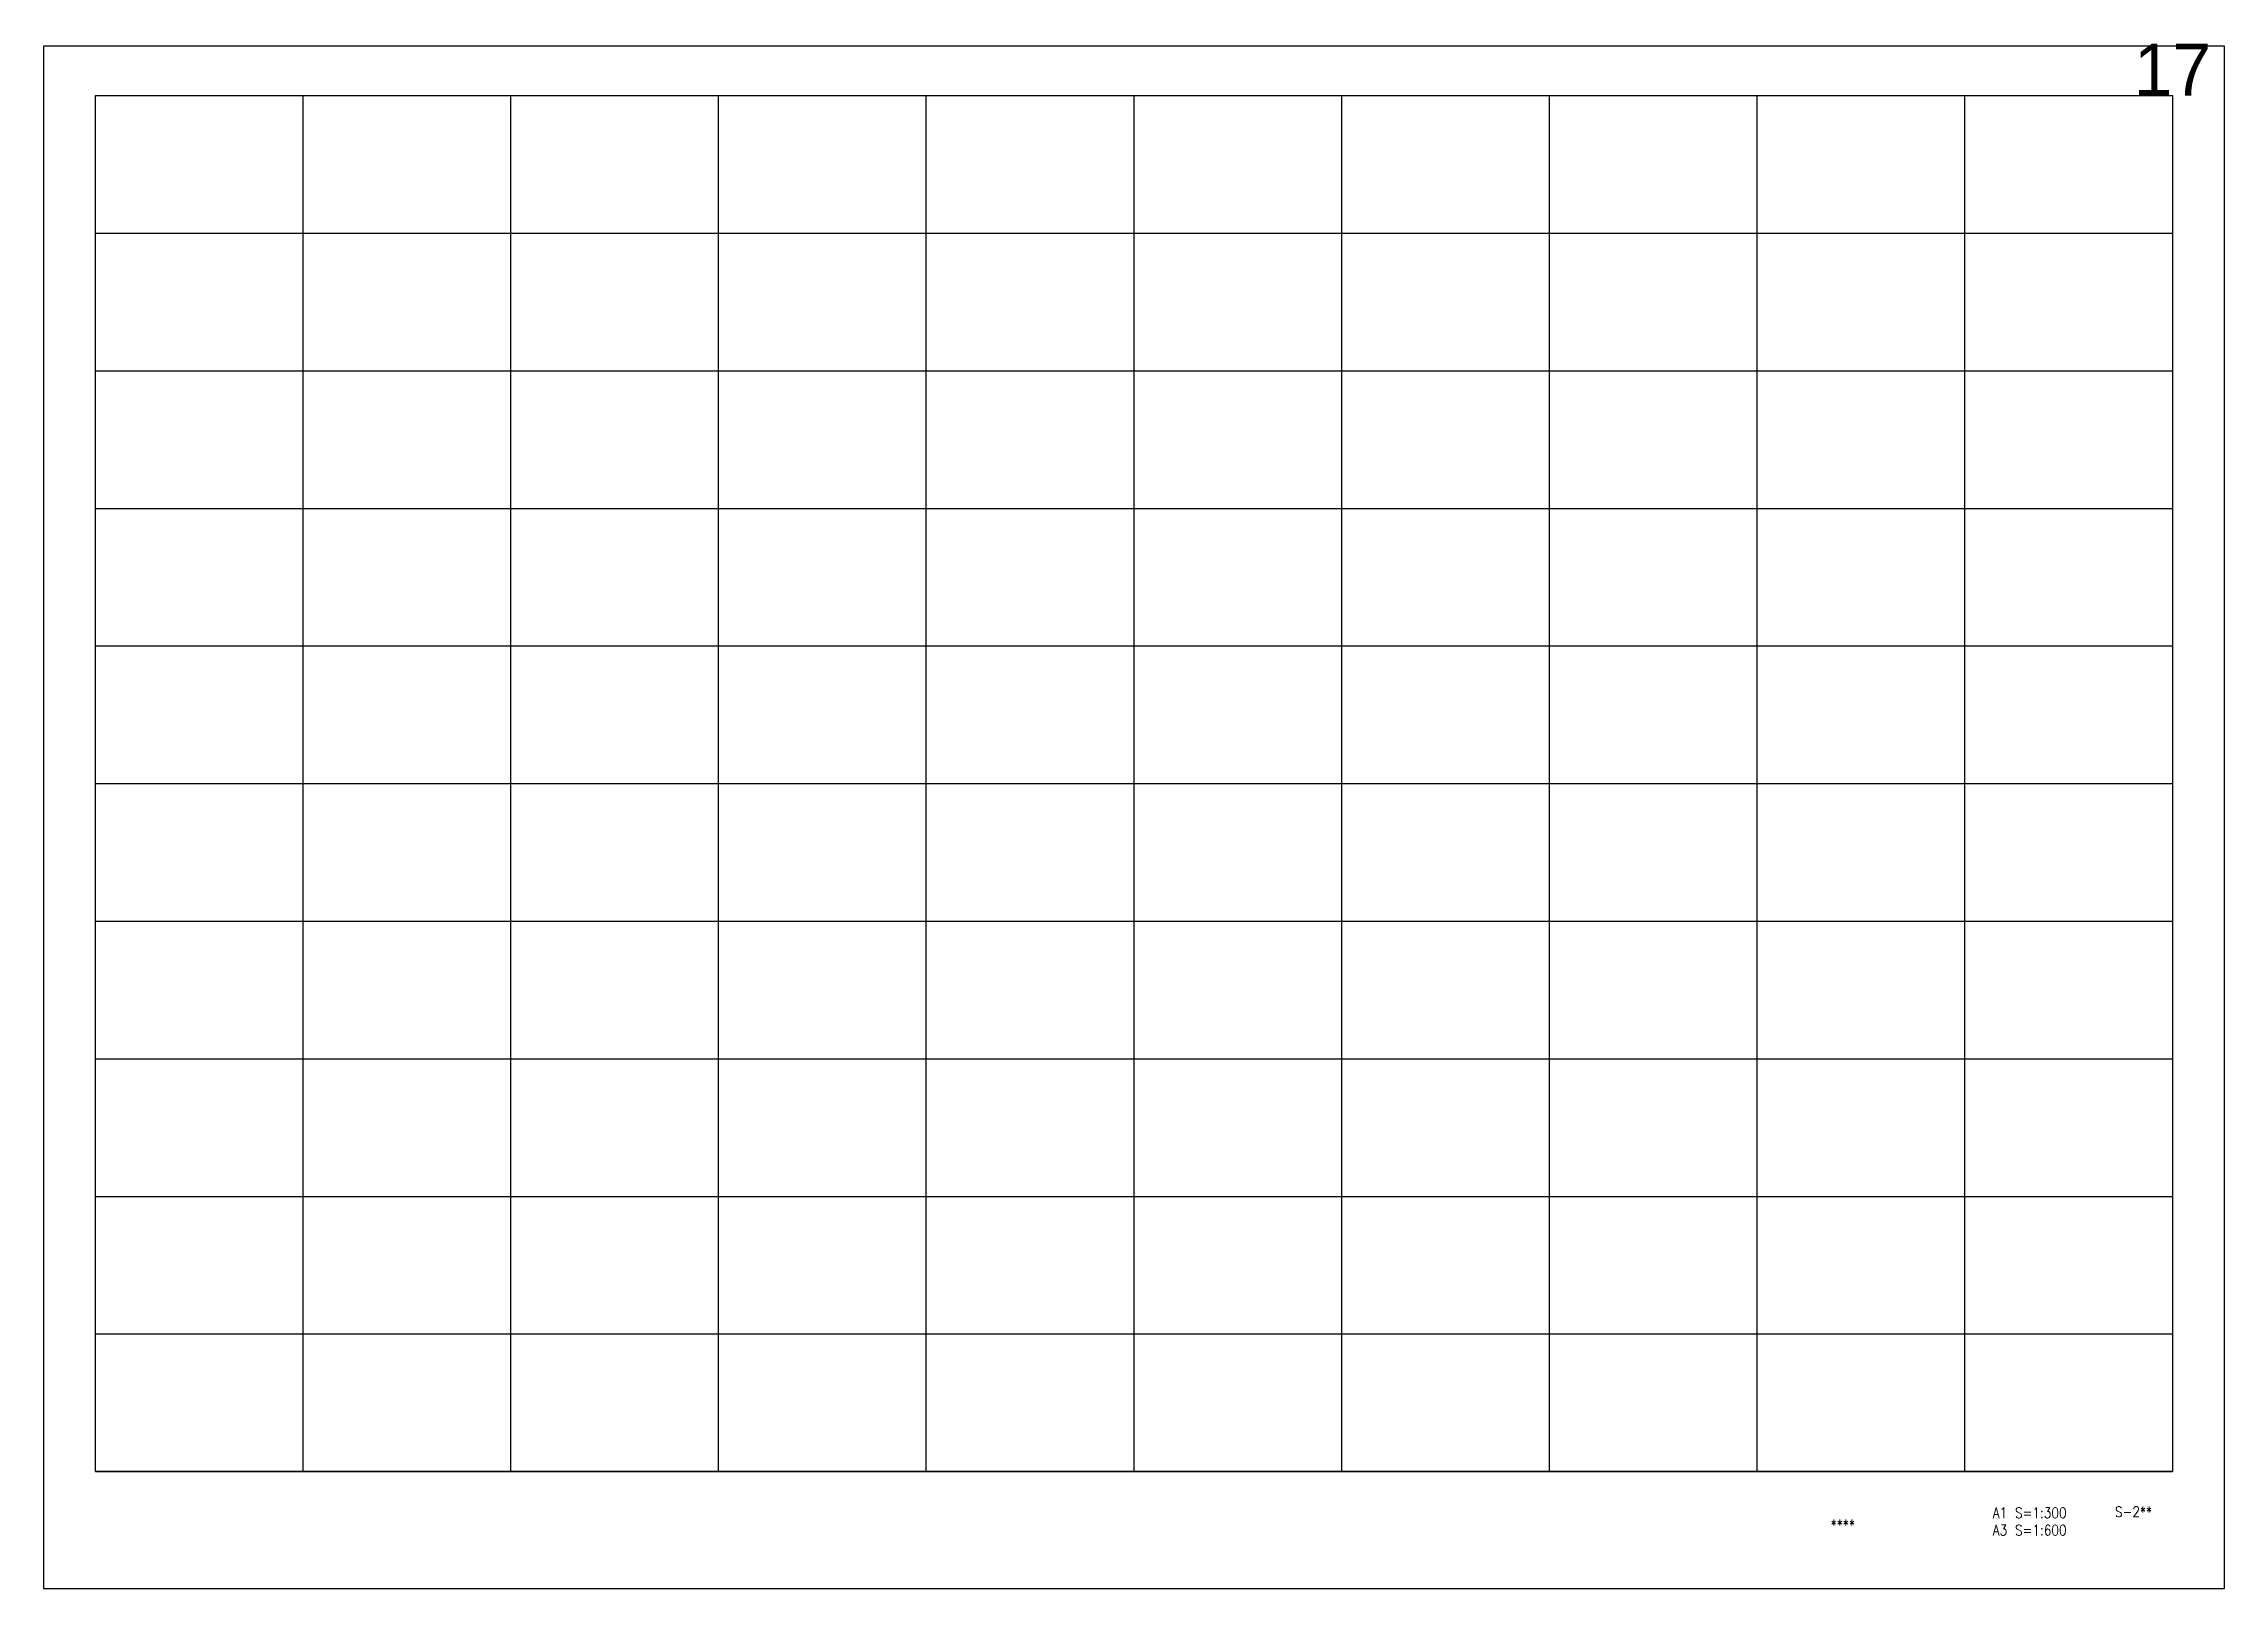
# Model space of a CAD drawing. Extents: x -62685 to 486000, y -1007100 to 210463.
# Drawn here: x 180000 to 306000, y -701100 to -611850 of the extents above; entities that cross this region are included whole.
import ezdxf
from ezdxf.enums import TextEntityAlignment as Align

# ---------------------------------------------------------------- set-up
doc = ezdxf.new("R2010")
doc.units = 0
doc.header["$MEASUREMENT"] = 0
doc.layers.add('99_レイアウト枠', color=251, linetype='CONTINUOUS', plot=False)
doc.layers.add('99_頁番号', color=6, linetype='CONTINUOUS')
doc.styles.add('DRACAD', font='txt', dxfattribs={"width": 0.85, "bigfont": 'extfont2'})
doc.styles.get("Standard").update_dxf_attribs({"font": 'Osaka.ttc'})

msp = doc.modelspace()

# ---------------------------------------------------------------- texts
at = {"layer": '99_レイアウト枠'}
msp.add_text('17', height=3000, dxfattribs=at).set_placement((303000, -614850), align=Align.CENTER)
at = {"layer": '99_頁番号', "char_height": 600, "attachment_point": 5, "style": 'DRACAD'}
for s, insert in [('A1 S=1:300^JA3 S=1:600', (294750, -697236.5)), ('{S-2**}', (300750, -696675)), ('{  ****  }', (283500, -697425))]:
    msp.add_mtext(s, dxfattribs=dict(at, insert=insert))

# ---------------------------------------------------------------- linework, layer by layer
at = {"layer": '99_レイアウト枠'}
for p, q in [((183000, -694350), (183000, -614850)), ((195000, -694350), (195000, -614850)), ((207000, -694350), (207000, -614850)), ((219000, -694350), (219000, -614850)), ((231000, -694350), (231000, -614850)), ((243000, -694350), (243000, -614850)), ((255000, -694350), (255000, -614850)), ((267000, -694350), (267000, -614850)), ((279000, -694350), (279000, -614850)), ((291000, -694350), (291000, -614850)), ((183000, -622800), (303000, -622800)), ((183000, -630750), (303000, -630750)), ((183000, -638700), (303000, -638700)), ((183000, -646650), (303000, -646650)), ((183000, -654600), (303000, -654600)), ((183000, -662550), (303000, -662550)), ((183000, -670500), (303000, -670500)), ((183000, -678450), (303000, -678450)), ((183000, -686400), (303000, -686400)), ((183000, -694350), (303000, -694350))]:
    msp.add_line(p, q, dxfattribs=at)
for points in [[(180000, -701100), (306000, -701100), (306000, -612000), (180000, -612000)], [(183000, -614850), (303000, -614850), (303000, -694350), (183000, -694350)]]:
    msp.add_lwpolyline(points, close=True, dxfattribs=at)

msp.set_redraw_order([(e.dxf.handle, doc.entitydb.next_handle()) for e in msp.query("TEXT MTEXT ATTDEF DIMENSION ARC_DIMENSION")])  # texts and dimensions are drawn at this point

doc.saveas('drawing.dxf')
